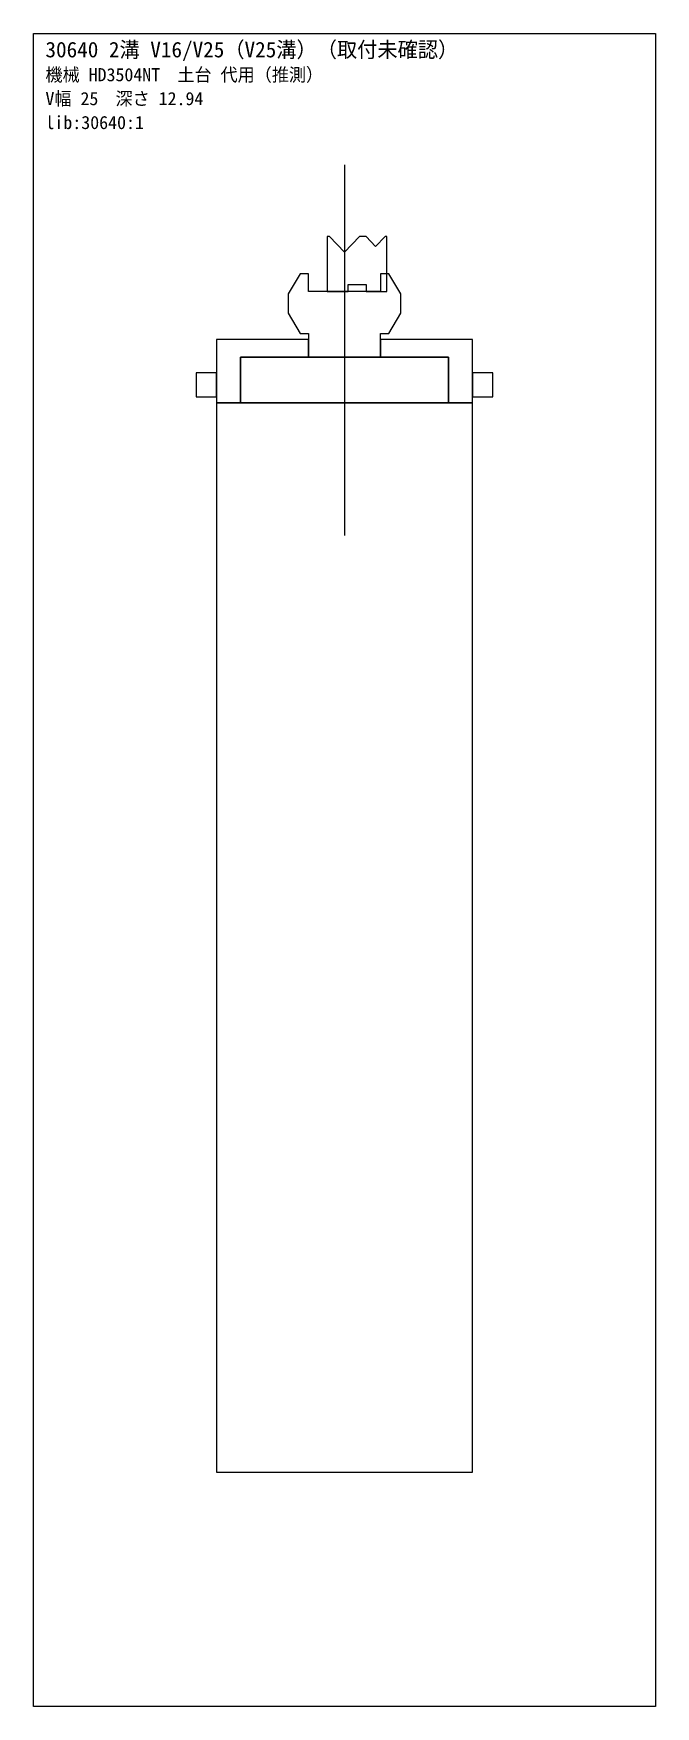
# Model space of a CAD drawing. Extents: x -260 to 3900, y -7630 to 506.
# Drawn here: x 2340 to 2860, y -6230 to -4830 of the extents above; entities that cross this region are included whole.
import ezdxf

# ---------------------------------------------------------------- set-up
doc = ezdxf.new("R2010")
doc.units = 0
for name, color, linetype in [('BASE_GENERIC', 2, 'Continuous'), ('CENTER', 5, 'Continuous'), ('DIE', 4, 'Continuous'), ('FRAME', 8, 'Continuous'), ('TEXT', 7, 'Continuous')]:
    doc.layers.add(name, color=color, linetype=linetype)

msp = doc.modelspace()

# ---------------------------------------------------------------- texts
at = {"layer": 'TEXT'}
for s, height, p in [('30640 2溝 V16/V25（V25溝）（取付未確認）', 13, (2350, -4850)), ('機械 HD3504NT\u3000土台 代用（推測）', 11, (2350, -4870)), ('V幅 25\u3000深さ 12.94', 11, (2350, -4890)), ('lib:30640:1', 11, (2350, -4910))]:
    msp.add_text(s, height=height, dxfattribs=at).set_placement(p)

# ---------------------------------------------------------------- linework, layer by layer
at = {"layer": 'BASE_GENERIC'}
for points in [[(2585.5, -5046), (2603, -5046), (2603, -5040), (2618, -5040), (2618, -5046), (2635.5, -5046), (2635.5, -5000), (2634, -5000), (2626, -5008.28), (2618, -5000), (2612.5, -5000), (2600, -5012.94), (2587.5, -5000), (2585.5, -5000)], [(2630, -5046), (2570.02, -5046), (2570, -5046), (2570, -5031), (2563.01, -5031), (2553.01, -5048), (2553.01, -5064), (2563.01, -5081), (2570, -5081), (2570, -5086), (2570, -5101), (2570.02, -5101), (2630, -5101), (2630, -5086), (2630, -5081), (2637.01, -5081), (2647.01, -5064), (2647.01, -5048), (2637.01, -5031), (2630, -5031)], [(2570, -5101), (2570, -5086), (2493.02, -5086), (2493.02, -5114), (2493.02, -5134), (2493.02, -5139), (2513.02, -5139), (2513.02, -5101)], [(2630, -5086), (2630, -5101), (2687, -5101), (2687, -5139), (2707, -5139), (2707, -5134), (2707, -5114), (2707, -5086)], [(2570.02, -5101), (2570, -5101), (2513.02, -5101), (2513.02, -5139), (2687, -5139), (2687, -5101), (2630, -5101)], [(2476.02, -5114), (2476.02, -5134), (2493.02, -5134), (2493.02, -5114)], [(2724, -5134), (2724, -5114), (2707, -5114), (2707, -5134)], [(2707, -5139), (2687, -5139), (2513.02, -5139), (2493.02, -5139), (2493.02, -6034), (2707, -6034)]]:
    msp.add_lwpolyline(points, close=True, dxfattribs=at)
at = {"layer": 'CENTER'}
msp.add_line((2600, -4940), (2600, -5250), dxfattribs=at)
at = {"layer": 'DIE'}
msp.add_lwpolyline([(2585.5, -5046), (2603, -5046), (2603, -5040), (2618, -5040), (2618, -5046), (2635.5, -5046), (2635.5, -5000), (2634, -5000), (2626, -5008.28), (2618, -5000), (2612.5, -5000), (2600, -5012.94), (2587.5, -5000), (2585.5, -5000)], close=True, dxfattribs=at)
at = {"layer": 'FRAME'}
msp.add_lwpolyline([(2340, -4830), (2860, -4830), (2860, -6230), (2340, -6230)], close=True, dxfattribs=at)

msp.set_redraw_order([(e.dxf.handle, doc.entitydb.next_handle()) for e in msp.query("TEXT MTEXT ATTDEF DIMENSION ARC_DIMENSION")])  # texts and dimensions are drawn at this point

doc.saveas('drawing.dxf')
